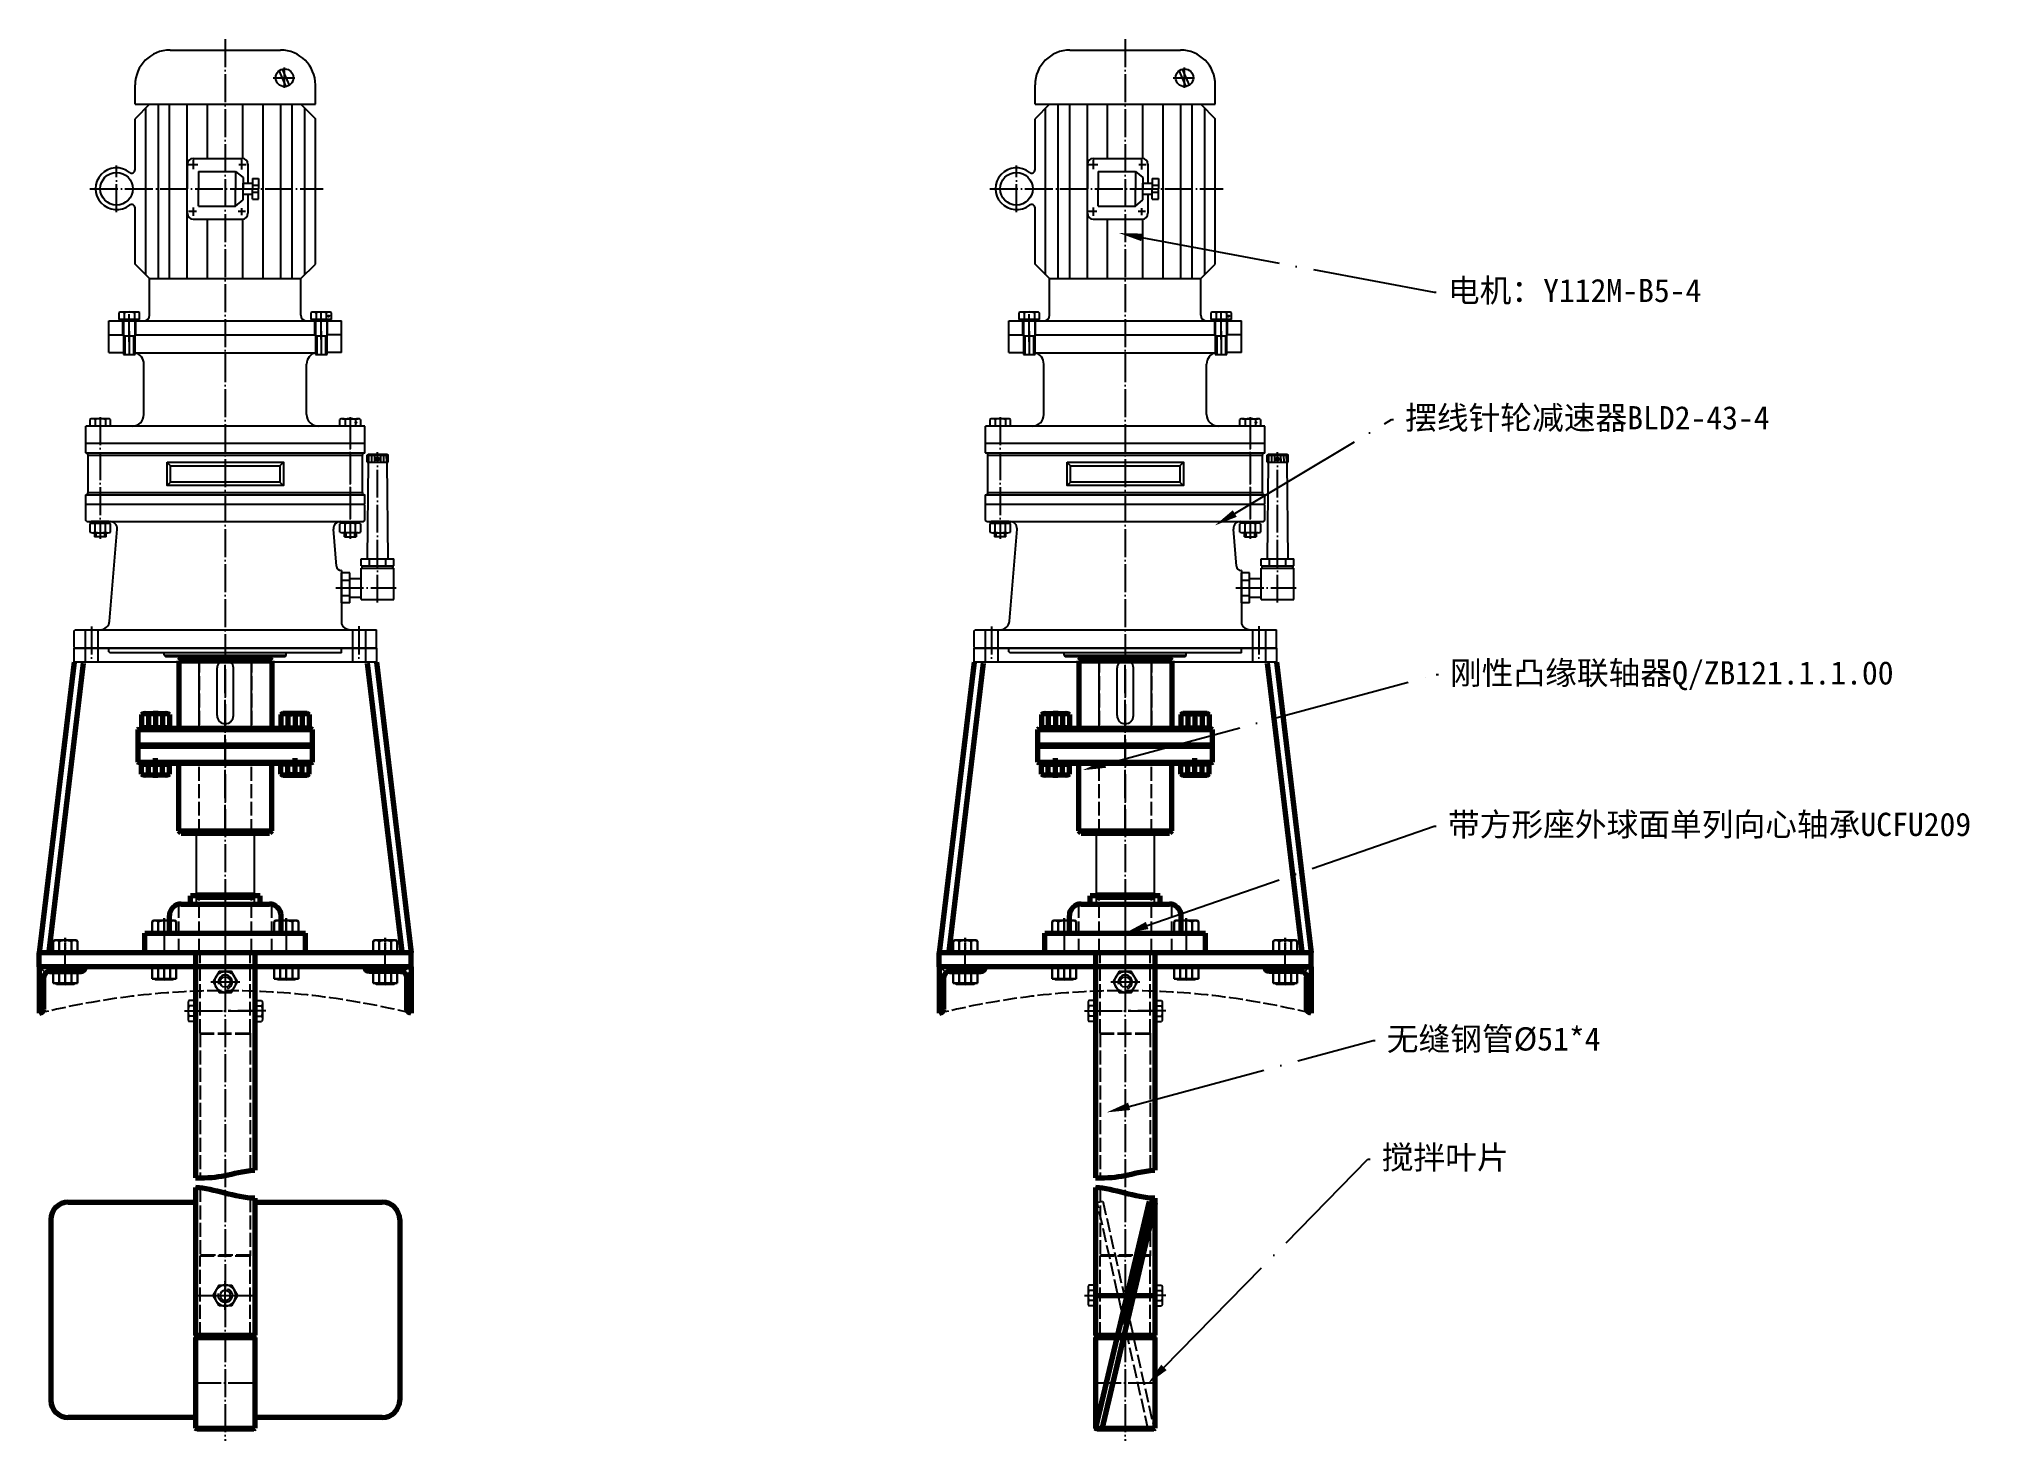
# Model space of a CAD drawing. Header units: millimetres. Extents: x -3362 to -1679, y 33935 to 35140.
import ezdxf
from ezdxf import colors
from ezdxf.entities.mleader import LeaderData, LeaderLine
from ezdxf.math import Vec2, Vec3

# ---------------------------------------------------------------- set-up
doc = ezdxf.new("R2010")
doc.units = ezdxf.units.MM
for name, pattern in [('ACAD_ISO02W100', [15, 12, -3]), ('ACAD_ISO04W100', [30, 24, -3, 0, -3]), ('CENTER', [2, 1.25, -0.25, 0.25, -0.25])]:
    doc.linetypes.add(name, pattern=pattern)
doc.layers.get('0').update_dxf_attribs({"lineweight": 25})
for name, color, linetype in [('01', 7, 'Continuous'), ('02', 1, 'Continuous'), ('10', 1, 'Continuous'), ('1轮廓实线层', 7, 'Continuous')]:
    doc.layers.add(name, color=color, linetype=linetype)
for name, color, linetype, lineweight in [('剖面线', 5, 'Continuous', 25), ('图层2', 7, 'Continuous', 30), ('标注', 4, 'Continuous', 25), ('粗实线', 7, 'Continuous', 70), ('虚线', 5, 'ACAD_ISO02W100', 25), ('轮廓线', 2, 'Continuous', 70), ('轴线', 1, 'ACAD_ISO04W100', 25)]:
    doc.layers.add(name, color=color, linetype=linetype, lineweight=lineweight)

# ---------------------------------------------------------------- blocks, each defined once
blk = doc.blocks.new('M10螺栓 头')
at = {"color": 3}
blk.add_line((-9.4, 0), (23, 0), dxfattribs=at)
at = {"color": 7}
for p, q in [((-6.4, 6.7), (-6.4, -6.7)), ((-0.1, 8.9), (-5.8, 8.9)), ((-0.1, 4.4), (-5.8, 4.4)), ((-0.1, 8.9), (-0.1, -8.9)), ((0, 7.3), (-0.1, 7.3)), ((0, 7.3), (0, -7.3)), ((-0.1, -4.4), (-5.8, -4.4)), ((-0.1, -8.9), (-5.8, -8.9)), ((0, -7.3), (-0.1, -7.3))]:
    blk.add_line(p, q, dxfattribs=at)
for centre, radius, start, end in [((-2, 6.7), 4.44, 150, 210), ((10.5, 0), 16.9, 164.7385, 195.2615), ((-2, -6.7), 4.44, 150, 210)]:
    blk.add_arc(centre, radius, start, end, dxfattribs=at)
blk = doc.blocks.new('*U7')
at = {"color": 3, "linetype": 'CENTER'}
for p, q in [((257.1, 402.4), (281.9, 404.6)), ((268.4, 415.9), (270.6, 391.1))]:
    blk.add_line(p, q, dxfattribs=at)
at = {"color": 7, "linetype": 'Continuous'}
blk.add_lwpolyline([(263.5, 412), (259.1, 402.6), (265.1, 394.1), (275.5, 395), (279.9, 404.4), (273.9, 412.9)], close=True, dxfattribs=at)
for radius in [9, 4.5]:
    blk.add_circle((269.5, 403.5), radius, dxfattribs=at)
at = {"color": 1, "linetype": 'Continuous'}
blk.add_arc((269.5, 403.5), 6, 293, 203, dxfattribs=at)
blk = doc.blocks.new('M10')
at = {"color": 3, "linetype": 'CENTER', "rotation": 355.0000000000003}
blk.add_blockref('*U7', (-303.6, -378.5), dxfattribs=at)
blk = doc.blocks.new('M10   0')
at = {"layer": '图层2', "color": 3, "linetype": 'CENTER'}
blk.add_line((-12.8, 0), (1.4, 0), dxfattribs=at)
at = {"layer": '图层2', "color": 7, "linetype": 'Continuous'}
for p, q in [((-10.8, 9), (-10, 10.4)), ((-10.8, -9), (-10.8, 9)), ((-10, 10.4), (-0.6, 10.4)), ((-10, 5.2), (-0.6, 5.2)), ((-0.6, 10.4), (-0.6, -10.4)), ((-0.6, 8.3), (0, 7.7)), ((0, 7.7), (0, -7.7)), ((-10, -10.4), (-10.8, -9)), ((-10, -5.2), (-0.6, -5.2)), ((-10, -10.4), (-0.6, -10.4)), ((0, -7.7), (-0.6, -8.3))]:
    blk.add_line(p, q, dxfattribs=at)
for centre, radius, start, end in [((-6.2, 7.8), 4.6, 145.6158, 214.3842), ((6.4, 0), 17.2, 162.412, 197.588), ((-6.2, -7.8), 4.6, 145.6158, 214.3842)]:
    blk.add_arc(centre, radius, start, end, dxfattribs=at)
blk = doc.blocks.new('角钢 40')
at = {"layer": '剖面线'}
h = blk.add_hatch(dxfattribs=at)
h.set_pattern_fill('ANSI31', color=256, scale=30, style=0)
h.set_pattern_definition([(45, (-344.516, -309), (-2.65165, 2.65165), [])])
edge = h.paths.add_edge_path()
edge.add_arc((0, 36), 4, 0, 90)
edge.add_line((0, 40), (0, 0))
edge.add_line((0, 0), (40, 0))
edge.add_arc((36, 0), 4.01, 0.1155, 89.9522)
edge.add_line((36, 4), (9.5, 4))
edge.add_arc((9.5, 9.5), 5.5, 180, 270, ccw=False)
edge.add_line((4, 9.5), (4, 36))
at = {"color": 7}
for p, q in [((0, 40), (0, 0)), ((4, 9.5), (4, 36)), ((0, 0), (40, 0)), ((36, 4), (9.5, 4))]:
    blk.add_line(p, q, dxfattribs=at)
for p, q in [((0, 40), (0, 40)), ((4, 9), (4, 36)), ((36, 4), (9, 4)), ((40, 0), (40, 0))]:
    blk.add_line(p, q)
for centre, radius, start, end in [((0, 36), 4, 0, 90), ((9, 9), 5, 180, 270), ((36, 0), 4.01, 0.1155, 89.9522)]:
    blk.add_arc(centre, radius, start, end)
blk = doc.blocks.new('A$C1C0676B4')
at = {"layer": '粗实线'}
for p, q in [((5, 0), (5, 138)), ((5, 138), (22, 138)), ((22, 138), (22, 0)), ((22, 117), (37, 117)), ((47, 107), (47, 31)), ((47, 99), (54, 99)), ((54, 39), (54, 99)), ((47, 39), (54, 39)), ((22, 21), (37, 21)), ((5, 0), (22, 0))]:
    blk.add_line(p, q, dxfattribs=at)
for centre, start, end in [((37, 107), 0, 90), ((37, 31), 270, 0)]:
    blk.add_arc(centre, 10, start, end, dxfattribs=at)
at = {"layer": '虚线'}
for p, q in [((5, 109), (46.8, 109)), ((5, 91.5), (54, 91.5)), ((5, 46.5), (54, 46.5)), ((5, 29), (46.8, 29))]:
    blk.add_line(p, q, dxfattribs=at)
at = {"layer": '轴线'}
for p, q in [((22, 121.5), (5, 121.5)), ((62.1, 69), (0, 69)), ((22, 16.5), (5, 16.5))]:
    blk.add_line(p, q, dxfattribs=at)
blk = doc.blocks.new('M12   0薄')
at = {"color": 3, "linetype": 'CENTER'}
blk.add_line((-15.2, 0), (1.8, 0), dxfattribs=at)
at = {"color": 7, "linetype": 'Continuous'}
for p, q in [((-12.8, 10.5), (-11.9, 12.1)), ((-12.8, -10.5), (-12.8, 10.5)), ((-11.9, 12.1), (-3.4, 12.1)), ((-11.9, 6.1), (-3.4, 6.1)), ((-3.4, 12.1), (-3.4, -12.1)), ((-3.4, 9.8), (-2.8, 9.2)), ((-2.8, 9.2), (-2.8, -9.2)), ((-11.9, -12.1), (-12.8, -10.5)), ((-11.9, -6.1), (-3.4, -6.1)), ((-11.9, -12.1), (-3.4, -12.1)), ((-2.8, -9.2), (-3.4, -9.8))]:
    blk.add_line(p, q, dxfattribs=at)
for centre, radius, start, end in [((-7.4, 9.1), 5.37, 145.6158, 214.3842), ((7.3, 0), 20.1, 162.412, 197.588), ((-7.4, -9.1), 5.37, 145.6158, 214.3842)]:
    blk.add_arc(centre, radius, start, end, dxfattribs=at)
blk = doc.blocks.new('*U4')
at = {"color": 7, "linetype": 'Continuous'}
for p, q in [((347.8, 356.5), (348.7, 358.1)), ((347.8, 335.5), (347.8, 356.5)), ((348.7, 358.1), (360, 358.1)), ((360, 358.1), (360, 333.9)), ((360, 355.8), (360.6, 355.2)), ((360.6, 355.2), (360.6, 336.8)), ((348.7, 352.1), (360, 352.1)), ((348.7, 339.9), (360, 339.9)), ((360.6, 336.8), (360, 336.2)), ((348.7, 333.9), (347.8, 335.5)), ((348.7, 333.9), (360, 333.9))]:
    blk.add_line(p, q, dxfattribs=at)
at = {"color": 3, "linetype": 'CENTER'}
blk.add_line((345.4, 346), (362.4, 346), dxfattribs=at)
at = {"color": 7, "linetype": 'Continuous'}
for centre, radius, start, end in [((353.2, 355.1), 5.37, 145.6158, 214.3842), ((367.9, 346), 20.1, 162.412, 197.588), ((353.2, 336.9), 5.37, 145.6158, 214.3842)]:
    blk.add_arc(centre, radius, start, end, dxfattribs=at)
blk = doc.blocks.new('M12 螺母')
at = {"color": 3, "linetype": 'CENTER'}
blk.add_blockref('*U4', (-360.6, -346), dxfattribs=at)
blk = doc.blocks.new('A$C0CEE73CA')
at = {"layer": '粗实线'}
for p, q in [((60, 149), (61, 150)), ((60, 149), (60, 1)), ((61, 150), (74.5, 150)), ((61, 150), (61, 0)), ((74.5, 0), (74.5, 150)), ((74.5, 150), (75.5, 150)), ((75.5, 0), (75.5, 150)), ((75.5, 150), (89, 150)), ((89, 150), (90, 149)), ((89, 150), (89, 0)), ((90, 1), (90, 149)), ((0, 113), (2, 115)), ((0, 113), (0, 37)), ((2, 115), (60, 115)), ((2, 115), (2, 35)), ((148, 115), (90, 115)), ((150, 113), (148, 115)), ((148, 115), (148, 35)), ((150, 113), (150, 37)), ((2, 35), (0, 37)), ((2, 35), (60, 35)), ((148, 35), (90, 35)), ((148, 35), (150, 37)), ((61, 0), (60, 1)), ((61, 0), (74.5, 0)), ((74.5, 0), (75.5, 0)), ((75.5, 0), (89, 0)), ((89, 0), (90, 1))]:
    blk.add_line(p, q, dxfattribs=at)
at = {"layer": '虚线'}
for p, q in [((0, 97.5), (60, 97.5)), ((150, 97.5), (90, 97.5)), ((0, 52.5), (60, 52.5)), ((150, 52.5), (90, 52.5))]:
    blk.add_line(p, q, dxfattribs=at)
at = {"layer": '轴线'}
blk.add_line((0, 75), (150, 75), dxfattribs=at)
at = {"layer": '粗实线'}
blk.add_blockref('M12   0薄', (62.7, 135), dxfattribs=at)
at = {"layer": '粗实线', "rotation": 180}
blk.add_blockref('M12 螺母', (90, 135), dxfattribs=at)
at = {"layer": '粗实线', "xscale": -1, "rotation": 180}
blk.add_blockref('M12   0薄', (62.7, 15), dxfattribs=at)
at = {"layer": '粗实线', "xscale": -1}
blk.add_blockref('M12 螺母', (90, 15), dxfattribs=at)
blk = doc.blocks.new('A$C76250B13')
at = {"layer": '标注'}
ml = blk.add_multileader_mtext('Standard', dxfattribs=at)
ml.set_content('{\\fSimSun|b0|i0|c134|p2;电机：}Y112M-B5-4', color=256)
ml.set_leader_properties()
ml.build(insert=Vec2(0, 0))
ml.multileader.update_dxf_attribs({"text_right_attachment_type": 6, "dogleg_length": 0.36})
ctx = ml.context
ctx.base_point, ctx.plane_origin = Vec3(60.82, 187.78), Vec3(6.27, 197.96)
ctx.right_attachment = 6
notes = []
notes.append((ctx, [(0, (1, 1, 0), (60.46, 187.78), (1, 0), 0.36, [(0, [(6.27, 197.96)], 0, [])])]))
ctx.mtext.insert, ctx.mtext.flow_direction = Vec3(62.82, 190.09), 5
ml = blk.add_multileader_mtext('Standard', dxfattribs=at)
ml.set_content('{\\fSimSun|b0|i0|c134|p2;摆线针轮减速器}BLD2-43-4', color=256)
ml.set_leader_properties()
ml.build(insert=Vec2(0, 0))
ml.multileader.update_dxf_attribs({"text_right_attachment_type": 6, "dogleg_length": 0.36})
ctx = ml.context
ctx.base_point, ctx.plane_origin = Vec3(53.46, 165.9), Vec3(22.73, 147.66)
ctx.right_attachment = 6
notes.append((ctx, [(0, (1, 1, 0), (53.1, 165.9), (1, 0), 0.36, [(0, [(22.73, 147.66)], 0, [])])]))
ctx.mtext.insert, ctx.mtext.flow_direction = Vec3(55.46, 168.2), 5
ml = blk.add_multileader_mtext('Standard', dxfattribs=at)
ml.set_content('{\\fSimSun|b0|i0|c134|p2;刚性凸缘联轴器Q/ZB121.1.1.00}', color=256)
ml.set_leader_properties()
ml.build(insert=Vec2(0, 0))
ml.multileader.update_dxf_attribs({"text_right_attachment_type": 6, "dogleg_length": 0.36})
ctx = ml.context
ctx.base_point, ctx.plane_origin = Vec3(61.17, 122.02), Vec3(0, 105.58)
ctx.right_attachment = 6
notes.append((ctx, [(0, (1, 1, 0), (60.81, 122.02), (1, 0), 0.36, [(0, [(0, 105.58)], 0, [])])]))
ctx.mtext.insert, ctx.mtext.flow_direction = Vec3(63.17, 124.32), 5
ml = blk.add_multileader_mtext('Standard', dxfattribs=at)
ml.set_content('{\\fSimSun|b0|i0|c134|p2;带方形座外球面单列向心轴承}UCFU209', color=256)
ml.set_leader_properties()
ml.build(insert=Vec2(0, 0))
ml.multileader.update_dxf_attribs({"text_right_attachment_type": 6, "dogleg_length": 0.36})
ctx = ml.context
ctx.base_point, ctx.plane_origin = Vec3(60.82, 95.95), Vec3(7.32, 77.56)
ctx.right_attachment = 6
notes.append((ctx, [(0, (1, 1, 0), (60.46, 95.95), (1, 0), 0.36, [(0, [(7.32, 77.56)], 0, [])])]))
ctx.mtext.insert, ctx.mtext.flow_direction = Vec3(62.82, 98.26), 5
ml = blk.add_multileader_mtext('Standard', dxfattribs=at)
ml.set_content('{\\fSimSun|b0|i0|c134|p2;无缝钢管}%%C51*4', color=256)
ml.set_leader_properties()
ml.build(insert=Vec2(0, 0))
ml.multileader.update_dxf_attribs({"text_right_attachment_type": 6, "dogleg_length": 0.36})
ctx = ml.context
ctx.base_point, ctx.plane_origin = Vec3(50.31, 59.06), Vec3(4.14, 46.72)
ctx.right_attachment = 6
notes.append((ctx, [(0, (1, 1, 0), (49.95, 59.06), (1, 0), 0.36, [(0, [(4.14, 46.72)], 0, [])])]))
ctx.mtext.insert, ctx.mtext.flow_direction = Vec3(52.31, 61.36), 5
ml = blk.add_multileader_mtext('Standard', dxfattribs=at)
ml.set_content('{\\fSimSun|b0|i0|c134|p2;搅拌叶片}', color=256)
ml.set_leader_properties()
ml.build(insert=Vec2(0, 0))
ml.multileader.update_dxf_attribs({"text_right_attachment_type": 6, "dogleg_length": 0.36})
ctx = ml.context
ctx.base_point, ctx.plane_origin = Vec3(49.43, 38.69), Vec3(11.18, 0)
ctx.right_attachment = 6
notes.append((ctx, [(0, (1, 1, 0), (49.07, 38.69), (1, 0), 0.36, [(0, [(11.18, 0)], 0, [])])]))
ctx.mtext.insert, ctx.mtext.flow_direction = Vec3(51.43, 40.98), 5
for ctx, leaders in notes:
    for number, flags, end, landing, length, lines in leaders:
        leader = LeaderData()
        leader.index, (leader.has_last_leader_line, leader.has_dogleg_vector, leader.attachment_direction) = number, flags
        leader.last_leader_point, leader.dogleg_vector, leader.dogleg_length = Vec3(end), Vec3(landing), length
        for number, points, colour, breaks in lines:
            line = LeaderLine()
            line.index, line.vertices, line.color, line.breaks = number, Vec3.list(points), colors.encode_raw_color(colour), breaks
            leader.lines.append(line)
        ctx.leaders.append(leader)

msp = doc.modelspace()

# ---------------------------------------------------------------- hatches: boundary and pattern name
at = {"layer": '10'}
for points in [[(-3112.7, 34901.9, 1), (-3113.9, 34901.9, 1)], [(-2338.9, 34901.9, 1), (-2340.1, 34901.9, 1)], [(-3090.3, 34810.6), (-3090.3, 34810.3, 0.329165), (-3089.7, 34809.8, 1), (-3089.7, 34811, 0.329165)], [(-2316.4, 34810.6), (-2316.4, 34810.3, 0.329165), (-2315.9, 34809.8, 1), (-2315.9, 34811, 0.329165)]]:
    msp.add_hatch(color=256, dxfattribs=at).paths.add_polyline_path(points)

# ---------------------------------------------------------------- linework, layer by layer
at = {"layer": '01'}
for p, q in [((-3249.7, 35130.7), (-3154.7, 35130.7)), ((-2475.9, 35130.7), (-2380.9, 35130.7)), ((-3147, 35100.6), (-3153.1, 35114.3)), ((-2373.1, 35100.6), (-2379.2, 35114.3)), ((-3279.7, 35084.1), (-3279.7, 35100.7)), ((-3149.7, 35099.4), (-3155.8, 35113)), ((-3124.7, 35084.1), (-3124.7, 35100.7)), ((-2505.9, 35084.1), (-2505.9, 35100.7)), ((-2375.9, 35099.4), (-2381.9, 35113)), ((-2350.9, 35084.1), (-2350.9, 35100.7)), ((-3279.7, 35084.1), (-3279.7, 35094.1)), ((-3279.7, 35084.1), (-3124.7, 35084.1)), ((-3267.2, 35084.1), (-3279.7, 35071.6)), ((-3270.6, 34937.5), (-3270.6, 35080.7)), ((-3259.7, 34934.1), (-3259.7, 35084.1)), ((-3250, 34934.1), (-3250, 35084.1)), ((-3234.8, 34934.1), (-3234.8, 35084.1)), ((-3217.4, 35037.5), (-3217.4, 35084.1)), ((-3187, 35037.4), (-3187, 35084.1)), ((-3169.7, 34934.1), (-3169.7, 35084.1)), ((-3154.5, 34934.1), (-3154.5, 35084.1)), ((-3144.7, 34934.1), (-3144.7, 35084.1)), ((-3137.2, 35084.1), (-3124.7, 35071.6)), ((-3133.8, 34937.5), (-3133.8, 35080.7)), ((-3124.7, 35084.1), (-3124.7, 35094.1)), ((-2505.9, 35084.1), (-2505.9, 35094.1)), ((-2505.9, 35084.1), (-2350.9, 35084.1)), ((-2493.4, 35084.1), (-2505.9, 35071.6)), ((-2496.8, 34937.5), (-2496.8, 35080.7)), ((-2485.9, 34934.1), (-2485.9, 35084.1)), ((-2476.1, 34934.1), (-2476.1, 35084.1)), ((-2460.9, 34934.1), (-2460.9, 35084.1)), ((-2443.5, 35037.5), (-2443.5, 35084.1)), ((-2413.2, 35037.4), (-2413.2, 35084.1)), ((-2395.8, 34934.1), (-2395.8, 35084.1)), ((-2380.6, 34934.1), (-2380.6, 35084.1)), ((-2370.8, 34934.1), (-2370.8, 35084.1)), ((-2363.4, 35084.1), (-2350.9, 35071.6)), ((-2360, 34937.5), (-2360, 35080.7)), ((-2350.9, 35084.1), (-2350.9, 35094.1)), ((-3279.7, 35027.9), (-3279.7, 35071.6)), ((-3124.7, 34946.6), (-3124.7, 35071.6)), ((-2505.9, 35027.9), (-2505.9, 35071.6)), ((-2350.9, 34946.6), (-2350.9, 35071.6)), ((-3234.8, 35032.5), (-3234.8, 35011.4)), ((-3229.8, 35037.5), (-3187.7, 35037.5)), ((-3182.7, 35032.5), (-3182.7, 35016.1)), ((-2460.9, 35032.5), (-2460.9, 35011.4)), ((-2455.9, 35037.5), (-2413.8, 35037.5)), ((-2408.8, 35032.5), (-2408.8, 35016.1)), ((-3225.3, 35026.4), (-3193.4, 35026.4)), ((-3225.3, 35026.4), (-3225.3, 35011.4)), ((-3193.4, 35026.4), (-3193.4, 35011.4)), ((-3193.4, 35026.4), (-3186.9, 35021)), ((-3186.9, 35021), (-3186.9, 35011.4)), ((-3186.9, 35006.7), (-3186.9, 35016.1)), ((-3186.9, 35016.1), (-3178.9, 35016.1)), ((-3178.9, 35020.3), (-3178.9, 35011.4)), ((-3178.9, 35020.3), (-3173.5, 35020.3)), ((-3178.9, 35014.4), (-3173.5, 35014.4)), ((-3173.5, 35020.3), (-3173.5, 35011.4)), ((-2451.5, 35026.4), (-2419.5, 35026.4)), ((-2451.5, 35026.4), (-2451.5, 35011.4)), ((-2419.5, 35026.4), (-2419.5, 35011.4)), ((-2419.5, 35026.4), (-2413.1, 35021)), ((-2413.1, 35021), (-2413.1, 35011.4)), ((-2413.1, 35006.7), (-2413.1, 35016.1)), ((-2413.1, 35016.1), (-2405.1, 35016.1)), ((-2405.1, 35020.3), (-2405.1, 35011.4)), ((-2405.1, 35020.3), (-2399.7, 35020.3)), ((-2405.1, 35014.4), (-2399.7, 35014.4)), ((-2399.7, 35020.3), (-2399.7, 35011.4)), ((-3234.8, 34990.3), (-3234.8, 35011.4)), ((-3225.3, 34996.4), (-3225.3, 35011.4)), ((-3225.3, 35011.4), (-3225.3, 35011.4)), ((-3225.3, 34996.4), (-3193.4, 34996.4)), ((-3193.4, 34996.4), (-3193.4, 35011.4)), ((-3193.4, 34996.4), (-3186.9, 35001.8)), ((-3186.9, 35001.8), (-3186.9, 35011.4)), ((-3186.9, 35006.7), (-3178.9, 35006.7)), ((-3182.7, 35006.7), (-3182.7, 34990.3)), ((-3178.9, 35002.4), (-3178.9, 35011.4)), ((-3178.9, 35008.4), (-3173.5, 35008.4)), ((-3178.9, 35002.4), (-3173.5, 35002.4)), ((-3173.5, 35002.4), (-3173.5, 35011.4)), ((-2460.9, 34990.3), (-2460.9, 35011.4)), ((-2451.5, 34996.4), (-2451.5, 35011.4)), ((-2451.5, 35011.4), (-2451.5, 35011.4)), ((-2451.5, 34996.4), (-2419.5, 34996.4)), ((-2419.5, 34996.4), (-2419.5, 35011.4)), ((-2419.5, 34996.4), (-2413.1, 35001.8)), ((-2413.1, 35001.8), (-2413.1, 35011.4)), ((-2413.1, 35006.7), (-2405.1, 35006.7)), ((-2408.8, 35006.7), (-2408.8, 34990.3)), ((-2405.1, 35002.4), (-2405.1, 35011.4)), ((-2405.1, 35008.4), (-2399.7, 35008.4)), ((-2405.1, 35002.4), (-2399.7, 35002.4)), ((-2399.7, 35002.4), (-2399.7, 35011.4)), ((-3279.7, 34946.6), (-3279.7, 34994.9)), ((-3229.8, 34985.3), (-3187.7, 34985.3)), ((-3217.4, 34934.1), (-3217.4, 34985.3)), ((-3187, 34934.1), (-3187, 34985.3)), ((-2505.9, 34946.6), (-2505.9, 34994.9)), ((-2455.9, 34985.3), (-2413.8, 34985.3)), ((-2443.5, 34934.1), (-2443.5, 34985.3)), ((-2413.2, 34934.1), (-2413.2, 34985.3)), ((-3267.2, 34934.1), (-3279.7, 34946.6)), ((-3137.2, 34934.1), (-3124.7, 34946.6)), ((-2493.4, 34934.1), (-2505.9, 34946.6)), ((-2363.4, 34934.1), (-2350.9, 34946.6)), ((-3267.2, 34934.1), (-3137.2, 34934.1)), ((-3267.2, 34902.7), (-3267.2, 34934.1)), ((-3137.2, 34902.7), (-3137.2, 34934.1)), ((-2493.4, 34934.1), (-2363.4, 34934.1)), ((-2493.4, 34902.7), (-2493.4, 34934.1)), ((-2363.4, 34902.7), (-2363.4, 34934.1)), ((-3302.2, 34897.7), (-3102.2, 34897.7)), ((-3302.2, 34885.7), (-3302.2, 34897.7)), ((-3293.6, 34904.7), (-3293.6, 34899)), ((-3275.8, 34899), (-3293.6, 34899)), ((-3292.4, 34899), (-3292.4, 34897.7)), ((-3277, 34899), (-3292.4, 34899)), ((-3292.4, 34897.7), (-3277, 34897.7)), ((-3278, 34905.4), (-3291.4, 34905.4)), ((-3290.2, 34885.7), (-3290.2, 34897.7)), ((-3289.7, 34897.7), (-3289.7, 34869)), ((-3289.1, 34904.7), (-3289.1, 34899)), ((-3284.7, 34897.7), (-3285.4, 34899)), ((-3284.1, 34897.7), (-3284.7, 34899)), ((-3280.3, 34904.7), (-3280.3, 34899)), ((-3279.7, 34869), (-3279.7, 34897.7)), ((-3279.2, 34885.7), (-3279.2, 34897.7)), ((-3277, 34897.7), (-3277, 34899)), ((-3275.8, 34899), (-3275.8, 34904.7)), ((-3128.6, 34904.7), (-3128.6, 34899)), ((-3110.8, 34899), (-3128.6, 34899)), ((-3127.4, 34899), (-3127.4, 34897.7)), ((-3112, 34899), (-3127.4, 34899)), ((-3127.4, 34897.7), (-3112, 34897.7)), ((-3113, 34905.4), (-3126.4, 34905.4)), ((-3125.2, 34885.7), (-3125.2, 34897.7)), ((-3124.7, 34897.7), (-3124.7, 34869)), ((-3124.1, 34904.7), (-3124.1, 34899)), ((-3119.7, 34897.7), (-3120.4, 34899)), ((-3119.1, 34897.7), (-3119.7, 34899)), ((-3115.3, 34904.7), (-3115.3, 34899)), ((-3114.7, 34869), (-3114.7, 34897.7)), ((-3114.2, 34885.7), (-3114.2, 34897.7)), ((-3112, 34897.7), (-3112, 34899)), ((-3110.8, 34899), (-3110.8, 34904.7)), ((-3102.2, 34885.7), (-3102.2, 34897.7)), ((-2528.4, 34897.7), (-2328.4, 34897.7)), ((-2528.4, 34885.7), (-2528.4, 34897.7)), ((-2519.8, 34904.7), (-2519.8, 34899)), ((-2502, 34899), (-2519.8, 34899)), ((-2518.6, 34899), (-2518.6, 34897.7)), ((-2503.2, 34899), (-2518.6, 34899)), ((-2518.6, 34897.7), (-2503.2, 34897.7)), ((-2504.2, 34905.4), (-2517.5, 34905.4)), ((-2516.4, 34885.7), (-2516.4, 34897.7)), ((-2515.9, 34897.7), (-2515.9, 34869)), ((-2515.3, 34904.7), (-2515.3, 34899)), ((-2510.9, 34897.7), (-2511.5, 34899)), ((-2510.2, 34897.7), (-2510.9, 34899)), ((-2506.4, 34904.7), (-2506.4, 34899)), ((-2505.9, 34869), (-2505.9, 34897.7)), ((-2505.4, 34885.7), (-2505.4, 34897.7)), ((-2503.2, 34897.7), (-2503.2, 34899)), ((-2502, 34899), (-2502, 34904.7)), ((-2354.8, 34904.7), (-2354.8, 34899)), ((-2337, 34899), (-2354.8, 34899)), ((-2353.6, 34899), (-2353.6, 34897.7)), ((-2338.2, 34899), (-2353.6, 34899)), ((-2353.6, 34897.7), (-2338.2, 34897.7)), ((-2339.2, 34905.4), (-2352.5, 34905.4)), ((-2351.4, 34885.7), (-2351.4, 34897.7)), ((-2350.9, 34897.7), (-2350.9, 34869)), ((-2350.3, 34904.7), (-2350.3, 34899)), ((-2345.9, 34897.7), (-2346.5, 34899)), ((-2345.2, 34897.7), (-2345.9, 34899)), ((-2341.4, 34904.7), (-2341.4, 34899)), ((-2340.9, 34869), (-2340.9, 34897.7)), ((-2340.4, 34885.7), (-2340.4, 34897.7)), ((-2338.2, 34897.7), (-2338.2, 34899)), ((-2337, 34899), (-2337, 34904.7)), ((-2328.4, 34885.7), (-2328.4, 34897.7)), ((-3302.2, 34885.7), (-3289.7, 34885.7)), ((-3302.2, 34870.7), (-3302.2, 34885.7)), ((-3302.2, 34885.7), (-3289.7, 34885.7)), ((-3289.7, 34885), (-3279.7, 34885)), ((-3279.7, 34885.7), (-3124.7, 34885.7)), ((-3279.7, 34885.7), (-3249.6, 34885.7)), ((-3124.7, 34885), (-3114.7, 34885)), ((-3102.2, 34885.7), (-3114.7, 34885.7)), ((-3102.2, 34870.7), (-3102.2, 34885.7)), ((-2528.4, 34885.7), (-2515.9, 34885.7)), ((-2528.4, 34870.7), (-2528.4, 34885.7)), ((-2528.4, 34885.7), (-2515.9, 34885.7)), ((-2515.9, 34885), (-2505.9, 34885)), ((-2505.9, 34885.7), (-2350.9, 34885.7)), ((-2505.9, 34885.7), (-2475.8, 34885.7)), ((-2350.9, 34885), (-2340.9, 34885)), ((-2328.4, 34885.7), (-2340.9, 34885.7)), ((-2328.4, 34870.7), (-2328.4, 34885.7)), ((-3302.2, 34870.7), (-3289.7, 34870.7)), ((-3289.7, 34869), (-3279.7, 34869)), ((-3272.2, 34817.2), (-3272.2, 34860.7)), ((-3132.2, 34817.2), (-3132.2, 34860.7)), ((-3124.7, 34869), (-3114.7, 34869)), ((-3102.2, 34870.7), (-3114.7, 34870.7)), ((-2528.4, 34870.7), (-2515.9, 34870.7)), ((-2515.9, 34869), (-2505.9, 34869)), ((-2498.4, 34817.2), (-2498.4, 34860.7)), ((-2358.4, 34817.2), (-2358.4, 34860.7)), ((-2350.9, 34869), (-2340.9, 34869)), ((-2328.4, 34870.7), (-2340.9, 34870.7)), ((-3318.6, 34812.9), (-3318.6, 34807.2)), ((-3303, 34813.6), (-3316.4, 34813.6)), ((-3314.1, 34812.9), (-3314.1, 34807.2)), ((-3305.3, 34812.9), (-3305.3, 34807.2)), ((-3300.8, 34807.2), (-3300.8, 34812.9)), ((-3103.6, 34807.2), (-3103.6, 34812.9)), ((-3101.4, 34813.6), (-3088, 34813.6)), ((-3099.1, 34812.9), (-3099.1, 34807.2)), ((-3090.3, 34812.9), (-3090.3, 34807.2)), ((-3085.8, 34812.9), (-3085.8, 34807.2)), ((-2544.8, 34812.9), (-2544.8, 34807.2)), ((-2529.2, 34813.6), (-2542.5, 34813.6)), ((-2540.3, 34812.9), (-2540.3, 34807.2)), ((-2531.4, 34812.9), (-2531.4, 34807.2)), ((-2527, 34807.2), (-2527, 34812.9)), ((-2329.8, 34807.2), (-2329.8, 34812.9)), ((-2327.5, 34813.6), (-2314.2, 34813.6)), ((-2325.3, 34812.9), (-2325.3, 34807.2)), ((-2316.4, 34812.9), (-2316.4, 34807.2)), ((-2312, 34812.9), (-2312, 34807.2)), ((-3322.2, 34792.2), (-3322.2, 34807.2)), ((-3122.2, 34807.2), (-3322.2, 34807.2)), ((-3082.2, 34807.2), (-3122.2, 34807.2)), ((-3082.2, 34792.2), (-3082.2, 34807.2)), ((-2548.4, 34792.2), (-2548.4, 34807.2)), ((-2348.4, 34807.2), (-2548.4, 34807.2)), ((-2308.4, 34807.2), (-2348.4, 34807.2)), ((-2308.4, 34792.2), (-2308.4, 34807.2)), ((-3082.2, 34792.2), (-3322.2, 34792.2)), ((-3322.2, 34784.2), (-3322.2, 34792.2)), ((-3322.2, 34784.2), (-3322.2, 34784.2)), ((-3320.2, 34750.2), (-3320.2, 34782.2)), ((-3084.2, 34750.2), (-3084.2, 34782.2)), ((-3082.2, 34784.2), (-3082.2, 34792.2)), ((-3082.2, 34784.2), (-3082.2, 34784.2)), ((-3080.2, 34782.2), (-3079.2, 34783.2)), ((-3080.2, 34782.2), (-3062.2, 34782.2)), ((-3080.2, 34776.2), (-3080.2, 34782.2)), ((-3079.2, 34783.2), (-3063.2, 34783.2)), ((-3078.9, 34782.2), (-3078.9, 34776.2)), ((-3076.5, 34782.2), (-3076.5, 34776.2)), ((-3073.8, 34782.2), (-3073.8, 34776.2)), ((-3068.7, 34782.3), (-3068.6, 34776.3)), ((-3066.1, 34782.4), (-3066, 34776.4)), ((-3063.7, 34782.4), (-3063.5, 34776.4)), ((-3063.2, 34783.2), (-3062.2, 34782.2)), ((-3062.2, 34776.2), (-3062.2, 34782.2)), ((-2308.4, 34792.2), (-2548.4, 34792.2)), ((-2548.4, 34784.2), (-2548.4, 34792.2)), ((-2548.4, 34784.2), (-2548.4, 34784.2)), ((-2546.4, 34750.2), (-2546.4, 34782.2)), ((-2310.4, 34750.2), (-2310.4, 34782.2)), ((-2308.4, 34784.2), (-2308.4, 34792.2)), ((-2308.4, 34784.2), (-2308.4, 34784.2)), ((-2306.4, 34782.2), (-2305.4, 34783.2)), ((-2306.4, 34782.2), (-2288.4, 34782.2)), ((-2306.4, 34776.2), (-2306.4, 34782.2)), ((-2305.4, 34783.2), (-2289.4, 34783.2)), ((-2305.1, 34782.2), (-2305.1, 34776.2)), ((-2302.6, 34782.2), (-2302.6, 34776.2)), ((-2300, 34782.2), (-2300, 34776.2)), ((-2294.9, 34782.3), (-2294.7, 34776.3)), ((-2292.3, 34782.4), (-2292.1, 34776.4)), ((-2289.9, 34782.4), (-2289.7, 34776.4)), ((-2289.4, 34783.2), (-2288.4, 34782.2)), ((-2288.4, 34776.2), (-2288.4, 34782.2)), ((-3080.2, 34776.2), (-3062.2, 34776.2)), ((-3079.2, 34776.2), (-3080.1, 34693.2)), ((-3079.2, 34776.2), (-3063.2, 34776.2)), ((-3063.2, 34776.2), (-3062.3, 34693.2)), ((-2306.4, 34776.2), (-2288.4, 34776.2)), ((-2305.4, 34776.2), (-2306.3, 34693.2)), ((-2305.4, 34776.2), (-2289.4, 34776.2)), ((-2289.4, 34776.2), (-2288.5, 34693.2)), ((-3322.2, 34748.2), (-3322.2, 34748.2)), ((-3322.2, 34740.2), (-3322.2, 34748.2)), ((-3082.2, 34748.2), (-3082.2, 34748.2)), ((-3082.2, 34740.2), (-3082.2, 34748.2)), ((-2548.4, 34748.2), (-2548.4, 34748.2)), ((-2548.4, 34740.2), (-2548.4, 34748.2)), ((-2308.4, 34748.2), (-2308.4, 34748.2)), ((-2308.4, 34740.2), (-2308.4, 34748.2)), ((-3322.2, 34726.2), (-3322.2, 34740.2)), ((-3322.2, 34740.2), (-3082.2, 34740.2)), ((-3321.2, 34725.2), (-3322.2, 34726.2)), ((-3082.2, 34739.2), (-3083.2, 34740.2)), ((-3083.2, 34725.2), (-3082.2, 34726.2)), ((-3082.2, 34726.2), (-3082.2, 34739.2)), ((-2548.4, 34726.2), (-2548.4, 34740.2)), ((-2548.4, 34740.2), (-2308.4, 34740.2)), ((-2547.4, 34725.2), (-2548.4, 34726.2)), ((-2308.4, 34739.2), (-2309.4, 34740.2)), ((-2309.4, 34725.2), (-2308.4, 34726.2)), ((-2308.4, 34726.2), (-2308.4, 34739.2)), ((-3321.2, 34725.2), (-3083.2, 34725.2)), ((-3318.6, 34723.2), (-3318.6, 34716.2)), ((-3302, 34725.2), (-3317.4, 34725.2)), ((-3317.4, 34725.2), (-3317.4, 34723.9)), ((-3317.4, 34723.9), (-3302, 34723.9)), ((-3316.4, 34723.9), (-3303, 34723.9)), ((-3316.4, 34715.5), (-3303, 34715.5)), ((-3314.7, 34715.5), (-3314.7, 34712.2)), ((-3304.7, 34712.2), (-3314.7, 34712.2)), ((-3314.1, 34716.2), (-3314.1, 34723.2)), ((-3310.4, 34725.2), (-3309.7, 34723.9)), ((-3309.7, 34725.2), (-3309.1, 34723.9)), ((-3305.3, 34716.2), (-3305.3, 34723.2)), ((-3304.7, 34712.2), (-3304.7, 34715.5)), ((-3302, 34723.9), (-3302, 34725.2)), ((-3301.6, 34639.6), (-3295.2, 34718.7)), ((-3300.8, 34716.2), (-3300.8, 34723.2)), ((-3106.6, 34686.9), (-3109.2, 34718.7)), ((-3103.6, 34716.2), (-3103.6, 34723.2)), ((-3102.4, 34725.2), (-3087, 34725.2)), ((-3102.4, 34723.9), (-3102.4, 34725.2)), ((-3087, 34723.9), (-3102.4, 34723.9)), ((-3088, 34723.9), (-3101.4, 34723.9)), ((-3088, 34715.5), (-3101.4, 34715.5)), ((-3099.7, 34712.2), (-3099.7, 34715.5)), ((-3099.7, 34712.2), (-3089.7, 34712.2)), ((-3099.1, 34716.2), (-3099.1, 34723.2)), ((-3094.7, 34725.2), (-3095.4, 34723.9)), ((-3094.1, 34725.2), (-3094.7, 34723.9)), ((-3090.3, 34716.2), (-3090.3, 34723.2)), ((-3089.7, 34715.5), (-3089.7, 34712.2)), ((-3087, 34725.2), (-3087, 34723.9)), ((-3085.8, 34723.2), (-3085.8, 34716.2)), ((-2547.4, 34725.2), (-2309.4, 34725.2)), ((-2544.8, 34723.2), (-2544.8, 34716.2)), ((-2528.2, 34725.2), (-2543.6, 34725.2)), ((-2543.6, 34725.2), (-2543.6, 34723.9)), ((-2543.6, 34723.9), (-2528.2, 34723.9)), ((-2542.5, 34723.9), (-2529.2, 34723.9)), ((-2542.5, 34715.5), (-2529.2, 34715.5)), ((-2540.9, 34715.5), (-2540.9, 34712.2)), ((-2530.9, 34712.2), (-2540.9, 34712.2)), ((-2540.3, 34716.2), (-2540.3, 34723.2)), ((-2536.5, 34725.2), (-2535.9, 34723.9)), ((-2535.9, 34725.2), (-2535.2, 34723.9)), ((-2531.4, 34716.2), (-2531.4, 34723.2)), ((-2530.9, 34712.2), (-2530.9, 34715.5)), ((-2528.2, 34723.9), (-2528.2, 34725.2)), ((-2527.8, 34639.6), (-2521.4, 34718.7)), ((-2527, 34716.2), (-2527, 34723.2)), ((-2332.8, 34686.9), (-2335.3, 34718.7)), ((-2329.8, 34716.2), (-2329.8, 34723.2)), ((-2328.6, 34725.2), (-2313.2, 34725.2)), ((-2328.6, 34723.9), (-2328.6, 34725.2)), ((-2313.2, 34723.9), (-2328.6, 34723.9)), ((-2314.2, 34723.9), (-2327.5, 34723.9)), ((-2314.2, 34715.5), (-2327.5, 34715.5)), ((-2325.9, 34712.2), (-2325.9, 34715.5)), ((-2325.9, 34712.2), (-2315.9, 34712.2)), ((-2325.3, 34716.2), (-2325.3, 34723.2)), ((-2320.9, 34725.2), (-2321.5, 34723.9)), ((-2320.2, 34725.2), (-2320.9, 34723.9)), ((-2316.4, 34716.2), (-2316.4, 34723.2)), ((-2315.9, 34715.5), (-2315.9, 34712.2)), ((-2313.2, 34725.2), (-2313.2, 34723.9)), ((-2312, 34723.2), (-2312, 34716.2)), ((-3085.2, 34693.2), (-3057.2, 34693.2)), ((-3085.2, 34687.2), (-3085.2, 34693.2)), ((-3078.2, 34687.2), (-3078.2, 34693.2)), ((-3064.2, 34687.2), (-3064.2, 34693.2)), ((-3057.2, 34687.2), (-3057.2, 34693.2)), ((-2311.4, 34693.2), (-2283.4, 34693.2)), ((-2311.4, 34687.2), (-2311.4, 34693.2)), ((-2304.4, 34687.2), (-2304.4, 34693.2)), ((-2290.4, 34687.2), (-2290.4, 34693.2)), ((-2283.4, 34687.2), (-2283.4, 34693.2)), ((-3102.2, 34683.2), (-3102.6, 34683.2)), ((-3102.2, 34683.2), (-3102.2, 34637.1)), ((-3102.2, 34655.2), (-3102.2, 34681.2)), ((-3095.2, 34681.2), (-3102.2, 34681.2)), ((-3095.2, 34655.2), (-3095.2, 34681.2)), ((-3095.2, 34676.2), (-3085.2, 34676.2)), ((-3085.2, 34687.2), (-3057.2, 34687.2)), ((-3085.2, 34685.2), (-3057.2, 34685.2)), ((-3085.2, 34658.2), (-3085.2, 34685.2)), ((-3084.4, 34685.2), (-3084.4, 34687.2)), ((-3058, 34685.2), (-3058, 34687.2)), ((-3057.2, 34658.2), (-3057.2, 34685.2)), ((-2328.4, 34683.2), (-2328.8, 34683.2)), ((-2328.4, 34683.2), (-2328.4, 34637.1)), ((-2328.4, 34655.2), (-2328.4, 34681.2)), ((-2321.4, 34681.2), (-2328.4, 34681.2)), ((-2321.4, 34655.2), (-2321.4, 34681.2)), ((-2321.4, 34676.2), (-2311.4, 34676.2)), ((-2311.4, 34687.2), (-2283.4, 34687.2)), ((-2311.4, 34685.2), (-2283.4, 34685.2)), ((-2311.4, 34658.2), (-2311.4, 34685.2)), ((-2310.6, 34685.2), (-2310.6, 34687.2)), ((-2284.2, 34685.2), (-2284.2, 34687.2)), ((-2283.4, 34658.2), (-2283.4, 34685.2)), ((-3102.2, 34674.7), (-3095.2, 34674.7)), ((-3102.2, 34661.7), (-3095.2, 34661.7)), ((-3095.2, 34660.2), (-3085.2, 34660.2)), ((-2328.4, 34674.7), (-2321.4, 34674.7)), ((-2328.4, 34661.7), (-2321.4, 34661.7)), ((-2321.4, 34660.2), (-2311.4, 34660.2)), ((-3095.2, 34655.2), (-3102.2, 34655.2)), ((-3085.2, 34658.2), (-3057.2, 34658.2)), ((-2321.4, 34655.2), (-2328.4, 34655.2)), ((-2311.4, 34658.2), (-2283.4, 34658.2)), ((-3332.2, 34631.2), (-3331.2, 34632.2)), ((-3332.2, 34617.2), (-3332.2, 34631.2)), ((-3331.2, 34632.2), (-3072.2, 34632.2)), ((-3322.7, 34632.2), (-3322.7, 34616.2)), ((-3311.7, 34632.2), (-3311.7, 34616.2)), ((-3092.7, 34632.2), (-3092.7, 34616.2)), ((-3081.7, 34632.2), (-3081.7, 34616.2)), ((-3072.2, 34616.2), (-3072.2, 34632.2)), ((-2558.4, 34631.2), (-2557.4, 34632.2)), ((-2558.4, 34617.2), (-2558.4, 34631.2)), ((-2557.4, 34632.2), (-2298.4, 34632.2)), ((-2548.9, 34632.2), (-2548.9, 34616.2)), ((-2537.9, 34632.2), (-2537.9, 34616.2)), ((-2318.9, 34632.2), (-2318.9, 34616.2)), ((-2307.9, 34632.2), (-2307.9, 34616.2)), ((-2298.4, 34616.2), (-2298.4, 34632.2)), ((-3331.2, 34616.2), (-3332.2, 34617.2)), ((-3331.2, 34616.2), (-3072.2, 34616.2)), ((-3302.2, 34613.2), (-3302.2, 34616.2)), ((-3302.2, 34613.2), (-3301.2, 34612.2)), ((-3102.2, 34612.2), (-3301.2, 34612.2)), ((-3254.7, 34610.2), (-3254.7, 34612.2)), ((-3254.7, 34610.2), (-3253.7, 34609.2)), ((-3253.7, 34609.2), (-3150.7, 34609.2)), ((-3150.7, 34609.2), (-3149.7, 34610.2)), ((-3149.7, 34610.2), (-3149.7, 34612.2)), ((-3102.2, 34612.2), (-3102.2, 34616.2)), ((-2557.4, 34616.2), (-2558.4, 34617.2)), ((-2557.4, 34616.2), (-2298.4, 34616.2)), ((-2528.4, 34613.2), (-2528.4, 34616.2)), ((-2528.4, 34613.2), (-2527.4, 34612.2)), ((-2328.4, 34612.2), (-2527.4, 34612.2)), ((-2480.9, 34610.2), (-2480.9, 34612.2)), ((-2480.9, 34610.2), (-2479.9, 34609.2)), ((-2479.9, 34609.2), (-2376.9, 34609.2)), ((-2376.9, 34609.2), (-2375.9, 34610.2)), ((-2375.9, 34610.2), (-2375.9, 34612.2)), ((-2328.4, 34612.2), (-2328.4, 34616.2)), ((-3234.7, 34607.3), (-3224.7, 34607.3)), ((-3233.7, 34607.3), (-3169.7, 34607.3)), ((-3224.7, 34547.3), (-3224.7, 34607.3)), ((-3209.2, 34558.3), (-3209.2, 34599.3)), ((-3195.2, 34558.3), (-3195.2, 34599.3)), ((-3179.7, 34547.3), (-3179.7, 34607.3)), ((-3179.7, 34607.3), (-3170.7, 34607.3)), ((-2460.9, 34607.3), (-2450.9, 34607.3)), ((-2459.9, 34607.3), (-2395.9, 34607.3)), ((-2450.9, 34547.3), (-2450.9, 34607.3)), ((-2435.4, 34558.3), (-2435.4, 34599.3)), ((-2421.4, 34558.3), (-2421.4, 34599.3)), ((-2405.9, 34547.3), (-2405.9, 34607.3)), ((-2405.9, 34607.3), (-2396.9, 34607.3)), ((-3224.7, 34547.3), (-3179.7, 34547.3)), ((-3224.7, 34547.3), (-3223.7, 34546.3)), ((-3223.7, 34546.3), (-3180.7, 34546.3)), ((-3179.7, 34547.3), (-3180.7, 34546.3)), ((-2450.9, 34547.3), (-2405.9, 34547.3)), ((-2450.9, 34547.3), (-2449.9, 34546.3)), ((-2449.9, 34546.3), (-2406.9, 34546.3)), ((-2405.9, 34547.3), (-2406.9, 34546.3))]:
    msp.add_line(p, q, dxfattribs=at)
for centre, radius in [((-3151.2, 35106.9), 7.61), ((-2377.4, 35106.9), 7.61), ((-3295.7, 35011.4), 14), ((-2521.9, 35011.4), 14), ((-3113.3, 34901.9, 0), 0.6), ((-2339.5, 34901.9, 0), 0.6), ((-3089.7, 34810.4, 0), 0.6), ((-2315.9, 34810.4, 0), 0.6), ((-3071.2, 34779), 1.5), ((-2297.4, 34779), 1.5)]:
    msp.add_circle(centre, radius, dxfattribs=at)
for centre, radius, start, end in [((-3249.7, 35100.7), 30, 90, 180), ((-3154.7, 35100.7), 30, 0, 90), ((-2475.9, 35100.7), 30, 90, 180), ((-2380.9, 35100.7), 30, 0, 90), ((-3295.7, 35011.4), 18, 51.7534, 308.2466), ((-3229.8, 35032.5), 5, 90, 180), ((-3187.7, 35032.5), 5, 0, 90), ((-2521.9, 35011.4), 18, 51.7534, 308.2466), ((-2455.9, 35032.5), 5, 90, 180), ((-2413.8, 35032.5), 5, 0, 90), ((-3282.7, 35027.9), 3, 231.7534, 0), ((-2508.9, 35027.9), 3, 231.7534, 0), ((-3282.7, 34994.9), 3, 0, 128.2466), ((-2508.9, 34994.9), 3, 0, 128.2466), ((-3229.8, 34990.3), 5, 180, 270), ((-3187.7, 34990.3), 5, 270, 0), ((-2455.9, 34990.3), 5, 180, 270), ((-2413.8, 34990.3), 5, 270, 0), ((-3291.4, 34901.4), 4, 56.2903, 123.7097), ((-3284.7, 34890.4), 15, 72.7725, 107.2275), ((-3278, 34901.4), 4, 56.2903, 123.7097), ((-3272.2, 34902.7), 5, 270, 0), ((-3132.2, 34902.7), 5, 180, 270), ((-3126.4, 34901.4), 4, 56.2903, 123.7097), ((-3119.7, 34890.4), 15, 72.7725, 107.2275), ((-3113, 34901.4), 4, 56.2903, 123.7097), ((-2517.5, 34901.4), 4, 56.2903, 123.7097), ((-2510.9, 34890.4), 15, 72.7725, 107.2275), ((-2504.2, 34901.4), 4, 56.2903, 123.7097), ((-2498.4, 34902.7), 5, 270, 0), ((-2358.4, 34902.7), 5, 180, 270), ((-2352.5, 34901.4), 4, 56.2903, 123.7097), ((-2345.9, 34890.4), 15, 72.7725, 107.2275), ((-2339.2, 34901.4), 4, 56.2903, 123.7097), ((-3282.2, 34860.7), 10, 0, 75.5225), ((-3122.2, 34860.7), 10, 104.4775, 180), ((-2508.4, 34860.7), 10, 0, 75.5225), ((-2348.4, 34860.7), 10, 104.4775, 180), ((-3316.4, 34809.6), 4, 56.2903, 123.7097), ((-3309.7, 34798.6), 15, 72.7725, 107.2275), ((-3303, 34809.6), 4, 56.2903, 123.7097), ((-3282.2, 34817.2), 10, 270, 0), ((-3122.2, 34817.2), 10, 180, 270), ((-3101.4, 34809.6), 4, 56.2903, 123.7097), ((-3094.7, 34798.6), 15, 72.7725, 107.2275), ((-3088, 34809.6), 4, 56.2903, 123.7097), ((-2542.5, 34809.6), 4, 56.2903, 123.7097), ((-2535.9, 34798.6), 15, 72.7725, 107.2275), ((-2529.2, 34809.6), 4, 56.2903, 123.7097), ((-2508.4, 34817.2), 10, 270, 0), ((-2348.4, 34817.2), 10, 180, 270), ((-2327.5, 34809.6), 4, 56.2903, 123.7097), ((-2320.9, 34798.6), 15, 72.7725, 107.2275), ((-2314.2, 34809.6), 4, 56.2903, 123.7097), ((-3322.2, 34782.2), 2, 0, 90), ((-3082.2, 34782.2), 2, 90, 180), ((-2548.4, 34782.2), 2, 0, 90), ((-2308.4, 34782.2), 2, 90, 180), ((-3322.2, 34750.2), 2, 270, 0), ((-3082.2, 34750.2), 2, 180, 270), ((-2548.4, 34750.2), 2, 270, 0), ((-2308.4, 34750.2), 2, 180, 270), ((-3316.4, 34719.9), 4, 56.2903, 123.7097), ((-3316.4, 34719.5), 4, 236.2903, 303.7097), ((-3309.7, 34708.9), 15, 72.7725, 107.2275), ((-3309.7, 34730.5), 15, 252.7725, 287.2275), ((-3303, 34719.9), 4, 56.2903, 123.7097), ((-3303, 34719.5), 4, 236.2903, 303.7097), ((-3301.2, 34719.2), 6, 355.3894, 90), ((-3103.2, 34719.2), 6, 90, 184.6106), ((-3101.4, 34719.9), 4, 56.2903, 123.7097), ((-3101.4, 34719.5), 4, 236.2903, 303.7097), ((-3094.7, 34708.9), 15, 72.7725, 107.2275), ((-3094.7, 34730.5), 15, 252.7725, 287.2275), ((-3088, 34719.9), 4, 56.2903, 123.7097), ((-3088, 34719.5), 4, 236.2903, 303.7097), ((-2542.5, 34719.9), 4, 56.2903, 123.7097), ((-2542.5, 34719.5), 4, 236.2903, 303.7097), ((-2535.9, 34708.9), 15, 72.7725, 107.2275), ((-2535.9, 34730.5), 15, 252.7725, 287.2275), ((-2529.2, 34719.9), 4, 56.2903, 123.7097), ((-2529.2, 34719.5), 4, 236.2903, 303.7097), ((-2527.4, 34719.2), 6, 355.3894, 90), ((-2329.4, 34719.2), 6, 90, 184.6106), ((-2327.5, 34719.9), 4, 56.2903, 123.7097), ((-2327.5, 34719.5), 4, 236.2903, 303.7097), ((-2320.9, 34708.9), 15, 72.7725, 107.2275), ((-2320.9, 34730.5), 15, 252.7725, 287.2275), ((-2314.2, 34719.9), 4, 56.2903, 123.7097), ((-2314.2, 34719.5), 4, 236.2903, 303.7097), ((-3102.6, 34687.2), 4, 184.6106, 270), ((-2328.8, 34687.2), 4, 184.6106, 270), ((-3309.6, 34640.2), 8, 270, 355.3894), ((-3094.8, 34640.2), 8, 202.6906, 270), ((-2535.8, 34640.2), 8, 270, 355.3894), ((-2321, 34640.2), 8, 202.6906, 270), ((-3202.2, 34599.3), 7, 0, 180), ((-2428.4, 34599.3), 7, 0, 180), ((-3202.2, 34558.3), 7, 180, 0), ((-2428.4, 34558.3), 7, 180, 0)]:
    msp.add_arc(centre, radius, start, end, dxfattribs=at)
at = {"layer": '02'}
for p, q in [((-3288.4, 34885), (-3288.4, 34869)), ((-3281, 34885), (-3281, 34869)), ((-3123.4, 34885), (-3123.4, 34869)), ((-3116, 34885), (-3116, 34869)), ((-2514.6, 34885), (-2514.6, 34869)), ((-2507.2, 34885), (-2507.2, 34869)), ((-2349.6, 34885), (-2349.6, 34869)), ((-2342.2, 34885), (-2342.2, 34869)), ((-3313.4, 34715.5), (-3313.4, 34712.2)), ((-3306, 34715.5), (-3306, 34712.2)), ((-3098.4, 34715.5), (-3098.4, 34712.2)), ((-3091, 34715.5), (-3091, 34712.2)), ((-2539.6, 34715.5), (-2539.6, 34712.2)), ((-2532.2, 34715.5), (-2532.2, 34712.2)), ((-2324.6, 34715.5), (-2324.6, 34712.2)), ((-2317.2, 34715.5), (-2317.2, 34712.2))]:
    msp.add_line(p, q, dxfattribs=at)
at = {"layer": '10'}
for p, q in [((-3202.2, 34816.7, 0), (-3202.2, 34816.7, 0)), ((-2428.3, 34816.7, 0), (-2428.4, 34816.7, 0))]:
    msp.add_line(p, q, dxfattribs=at)
at = {"layer": '1轮廓实线层'}
for p, q in [((-3279.7, 34870.4), (-3124.7, 34870.4)), ((-2505.9, 34870.4), (-2350.9, 34870.4)), ((-3322.2, 34784.2), (-3082.2, 34784.2)), ((-3320.2, 34782.2), (-3084.2, 34782.2)), ((-2548.4, 34784.2), (-2308.4, 34784.2)), ((-2546.4, 34782.2), (-2310.4, 34782.2)), ((-3249.2, 34773.2), (-3252.2, 34776.2)), ((-3155.2, 34773.2), (-3152.2, 34776.2)), ((-2475.4, 34773.2), (-2478.4, 34776.2)), ((-2381.4, 34773.2), (-2378.4, 34776.2)), ((-3322.2, 34748.2), (-3082.2, 34748.2)), ((-3320.2, 34750.2), (-3084.2, 34750.2)), ((-3249.2, 34759.2), (-3252.2, 34756.2)), ((-3155.2, 34759.2), (-3152.2, 34756.2)), ((-2548.4, 34748.2), (-2308.4, 34748.2)), ((-2546.4, 34750.2), (-2310.4, 34750.2)), ((-2475.4, 34759.2), (-2478.4, 34756.2)), ((-2381.4, 34759.2), (-2378.4, 34756.2)), ((-3072.2, 34616.2), (-3332.2, 34616.2)), ((-3332.2, 34604.2), (-3332.2, 34616.2)), ((-3322.7, 34616.2), (-3322.7, 34604.2)), ((-3311.7, 34616.2), (-3311.7, 34604.2)), ((-3254.7, 34610.2), (-3149.7, 34610.2)), ((-3234.7, 34607.3), (-3234.7, 34609.2)), ((-3169.7, 34607.3), (-3169.7, 34609.2)), ((-3092.7, 34616.2), (-3092.7, 34604.2)), ((-3081.7, 34616.2), (-3081.7, 34604.2)), ((-3072.2, 34616.2), (-3072.2, 34604.2)), ((-2298.4, 34616.2), (-2558.4, 34616.2)), ((-2558.4, 34604.2), (-2558.4, 34616.2)), ((-2548.9, 34616.2), (-2548.9, 34604.2)), ((-2537.9, 34616.2), (-2537.9, 34604.2)), ((-2480.9, 34610.2), (-2375.9, 34610.2)), ((-2460.9, 34607.3), (-2460.9, 34609.2)), ((-2395.9, 34607.3), (-2395.9, 34609.2)), ((-2318.9, 34616.2), (-2318.9, 34604.2)), ((-2307.9, 34616.2), (-2307.9, 34604.2)), ((-2298.4, 34616.2), (-2298.4, 34604.2)), ((-3072.2, 34604.2), (-3332.2, 34604.2)), ((-2298.4, 34604.2), (-2558.4, 34604.2)), ((-3227.2, 34456.3), (-3226.2, 34457.3)), ((-3180.7, 34457.3), (-3223.7, 34457.3)), ((-3178.2, 34457.3), (-3177.2, 34456.3)), ((-2453.4, 34456.3), (-2452.4, 34457.3)), ((-2406.9, 34457.3), (-2449.9, 34457.3)), ((-2404.4, 34457.3), (-2403.4, 34456.3)), ((-3227.2, 34456.3), (-3227.2, 34404.3)), ((-3177.2, 34456.3), (-3227.2, 34456.3)), ((-3177.2, 34456.3), (-3177.2, 34404.3)), ((-2453.4, 34456.3), (-2453.4, 34404.3)), ((-2403.4, 34456.3), (-2453.4, 34456.3)), ((-2403.4, 34456.3), (-2403.4, 34404.3)), ((-3226.2, 34403.3), (-3227.2, 34404.3)), ((-3227.2, 34402.3), (-3227.2, 34396.3)), ((-3179.7, 34396.3), (-3224.7, 34396.3)), ((-3178.2, 34403.3), (-3223.7, 34403.3)), ((-3178.2, 34403.3), (-3177.2, 34402.3)), ((-3177.2, 34402.3), (-3177.2, 34396.3)), ((-2452.4, 34403.3), (-2453.4, 34404.3)), ((-2453.4, 34402.3), (-2453.4, 34396.3)), ((-2405.9, 34396.3), (-2450.9, 34396.3)), ((-2404.4, 34403.3), (-2449.9, 34403.3)), ((-2404.4, 34403.3), (-2403.4, 34402.3)), ((-2403.4, 34402.3), (-2403.4, 34396.3)), ((-3174.7, 34354.3, 0), (-3229.7, 34354.3, 0)), ((-2400.9, 34354.3, 0), (-2455.9, 34354.3, 0))]:
    msp.add_line(p, q, dxfattribs=at)
for points in [[(-3252.2, 34776.2), (-3152.2, 34776.2), (-3152.2, 34756.2), (-3252.2, 34756.2)], [(-3249.2, 34773.2), (-3155.2, 34773.2), (-3155.2, 34759.2), (-3249.2, 34759.2)], [(-2478.4, 34776.2), (-2378.4, 34776.2), (-2378.4, 34756.2), (-2478.4, 34756.2)], [(-2475.4, 34773.2), (-2381.4, 34773.2), (-2381.4, 34759.2), (-2475.4, 34759.2)]]:
    msp.add_lwpolyline(points, close=True, dxfattribs=at)
at = {"layer": '粗实线'}
for p, q in [((-3332.2, 34604.2), (-3362.2, 34354.3)), ((-3324.3, 34603.3), (-3354.3, 34353.3)), ((-3080.1, 34603.3), (-3050.1, 34353.3)), ((-3072.2, 34604.2), (-3042.2, 34354.3)), ((-2558.4, 34604.2), (-2588.4, 34354.3)), ((-2550.4, 34603.3), (-2580.4, 34353.3)), ((-2306.3, 34603.3), (-2276.3, 34353.3)), ((-2298.4, 34604.2), (-2268.4, 34354.3)), ((-3227.2, 34404.3), (-3177.2, 34404.3)), ((-3227.2, 34402.3), (-3226.2, 34403.3)), ((-3227.2, 34402.3), (-3177.2, 34402.3)), ((-3226.2, 34403.3), (-3180.7, 34403.3)), ((-3178.2, 34403.3), (-3177.2, 34404.3)), ((-2453.4, 34404.3), (-2403.4, 34404.3)), ((-2453.4, 34402.3), (-2452.4, 34403.3)), ((-2453.4, 34402.3), (-2403.4, 34402.3)), ((-2452.4, 34403.3), (-2406.9, 34403.3)), ((-2404.4, 34403.3), (-2403.4, 34404.3)), ((-3042.2, 34354.3), (-3362.2, 34354.3)), ((-3362.2, 34342.3), (-3362.2, 34354.3)), ((-3042.2, 34342.3), (-3362.2, 34342.3)), ((-3227.7, 34354.3), (-3227.7, 34160.8)), ((-3176.7, 34354.3), (-3176.7, 34167.4)), ((-3042.2, 34342.3), (-3042.2, 34354.3)), ((-2268.4, 34354.3), (-2588.4, 34354.3)), ((-2588.4, 34342.3), (-2588.4, 34354.3)), ((-2268.4, 34342.3), (-2588.4, 34342.3)), ((-2453.9, 34354.3), (-2453.9, 34160.8)), ((-2402.9, 34354.3), (-2402.9, 34167.4)), ((-2268.4, 34342.3), (-2268.4, 34354.3)), ((-3337.2, 34139.9, 0), (-3227.7, 34139.9, 0)), ((-3227.7, 34152.5), (-3227.7, 34025.6)), ((-3176.7, 34143.2), (-3176.7, 34025.6)), ((-3176.7, 34139.9, 0), (-3067.2, 34139.9, 0)), ((-2453.9, 34152.5), (-2453.9, 34025.6)), ((-2405, 34139.9, 0), (-2428.1, 34042.6, 0)), ((-2402.9, 34143.2), (-2402.9, 34025.6)), ((-3352.2, 34124.9), (-3352.2, 33969.6)), ((-3052.2, 34124.9), (-3052.2, 33969.6)), ((-2453.9, 34059.6), (-2402.9, 34059.6)), ((-2430.5, 34043.2, 0), (-2425.6, 34042)), ((-3226.7, 34024.6), (-3227.7, 34025.6)), ((-3227.7, 34025.6), (-3176.7, 34025.6)), ((-3227.7, 34023.6), (-3226.7, 34024.6)), ((-3227.7, 34023.6), (-3227.7, 33945.6)), ((-3227.7, 34023.6), (-3176.7, 34023.6)), ((-3226.7, 34024.6), (-3177.7, 34024.6)), ((-3226.2, 34024.6), (-3178.2, 34024.6)), ((-3177.7, 34024.6), (-3176.7, 34025.6)), ((-3177.7, 34024.6), (-3176.7, 34023.6)), ((-3176.7, 34023.6), (-3176.7, 33945.6)), ((-2452.9, 34024.6), (-2453.9, 34025.6)), ((-2453.9, 34025.6), (-2402.9, 34025.6)), ((-2453.9, 34023.6), (-2452.9, 34024.6)), ((-2453.9, 34023.6), (-2453.9, 33945.6)), ((-2453.9, 34023.6), (-2402.9, 34023.6)), ((-2452.9, 34024.6), (-2403.9, 34024.6)), ((-2452.4, 34024.6), (-2404.4, 34024.6)), ((-2403.9, 34024.6), (-2402.9, 34025.6)), ((-2403.9, 34024.6), (-2402.9, 34023.6)), ((-2402.9, 34023.6), (-2402.9, 33945.6)), ((-3227.7, 33954.6, 0), (-3337.2, 33954.6, 0)), ((-3067.2, 33954.6, 0), (-3176.7, 33954.6, 0)), ((-3227.7, 33945.6), (-3176.7, 33945.6)), ((-3177.7, 33944.6, 0), (-3226.7, 33944.6, 0)), ((-2453.9, 33945.6), (-2402.9, 33945.6)), ((-2403.9, 33944.6, 0), (-2452.9, 33944.6, 0))]:
    msp.add_line(p, q, dxfattribs=at)
at = {"layer": '粗实线', "extrusion": (3.10475e-09, -1.32349e-24, 1)}
for p, q in [((-3226.7, 33944.6, 0), (-3227.7, 33945.6)), ((-2452.9, 33944.6, 0), (-2453.9, 33945.6))]:
    msp.add_line(p, q, dxfattribs=at)
at = {"layer": '粗实线', "extrusion": (6.51997e-08, 0, 1)}
for p, q in [((-3177.7, 33944.6, 0), (-3176.7, 33945.6)), ((-2403.9, 33944.6, 0), (-2402.9, 33945.6))]:
    msp.add_line(p, q, dxfattribs=at)
at = {"layer": '粗实线', "elevation": 0}
msp.add_lwpolyline([(-2407.5, 34140.5), (-2402.6, 34139.3), (-2448.6, 33944.7), (-2453.6, 33945.9), (-2407.5, 34140.5)], close=True, dxfattribs=at)
at = {"layer": '粗实线'}
for centre, start, end in [((-3337.2, 34124.9, 0), 90, 180), ((-3067.2, 34124.9, 0), 0, 90), ((-3067.2, 33969.6, 0), 270, 0)]:
    msp.add_arc(centre, 15, start, end, dxfattribs=at)
at = {"layer": '粗实线', "extrusion": (1.33061e-09, 0, 1)}
msp.add_arc((-3337.2, 33969.6, 0), 15, 180, 270, dxfattribs=at)
at = {"layer": '粗实线'}
for points in [[(-3227.7, 34160.8), (-3216.8, 34160.7, 0), (-3203.7, 34161.7, 0), (-3187.6, 34166.7, 0), (-3176.7, 34167.4)], [(-2453.9, 34160.8), (-2443, 34160.7, 0), (-2429.9, 34161.7, 0), (-2413.8, 34166.7, 0), (-2402.9, 34167.4)]]:
    msp.add_open_spline(points, degree=3, knots=[22.68105, 22.68105, 22.68105, 22.68105, 42.182725, 59.795929, 59.795929, 59.795929, 59.795929], dxfattribs=at)
for points in [[(-3176.7, 34143.2), (-3193.8, 34143.7, 0), (-3211.7, 34151.6), (-3227.7, 34152.5)], [(-2402.9, 34143.2), (-2419.9, 34143.7, 0), (-2437.9, 34151.6), (-2453.9, 34152.5)]]:
    msp.add_open_spline(points, degree=3, dxfattribs=at)
at = {"layer": '虚线'}
for p, q in [((-3223.7, 34285.3), (-3223.7, 34354.3)), ((-3180.7, 34285.3), (-3180.7, 34354.3)), ((-2449.9, 34285.3), (-2449.9, 34354.3)), ((-2406.9, 34285.3), (-2406.9, 34354.3)), ((-3222.7, 34284.3, 0), (-3223.7, 34285.3)), ((-3223.7, 34285.3), (-3180.7, 34285.3)), ((-3223.7, 34285.3), (-3223.7, 34160.8)), ((-3181.7, 34284.3, 0), (-3222.7, 34284.3, 0)), ((-3181.7, 34284.3, 0), (-3180.7, 34285.3)), ((-3180.7, 34285.3), (-3180.7, 34167)), ((-2448.9, 34284.3, 0), (-2449.9, 34285.3)), ((-2449.9, 34285.3), (-2406.9, 34285.3)), ((-2449.9, 34285.3), (-2449.9, 34160.8)), ((-2407.9, 34284.3, 0), (-2448.9, 34284.3, 0)), ((-2407.9, 34284.3, 0), (-2406.9, 34285.3)), ((-2406.9, 34285.3), (-2406.9, 34167)), ((-3223.7, 34152.1), (-3223.7, 34093.6)), ((-3180.7, 34143.4), (-3180.7, 34093.6)), ((-2449.9, 34152.1), (-2449.9, 34093.6)), ((-2406.9, 34143.4), (-2406.9, 34093.6)), ((-3222.7, 34094.6), (-3223.7, 34093.6)), ((-3223.7, 34024.6), (-3223.7, 34093.6)), ((-3223.7, 34093.6), (-3180.7, 34093.6)), ((-3222.7, 34094.6), (-3181.7, 34094.6)), ((-3181.7, 34094.6), (-3180.7, 34093.6)), ((-3180.7, 34024.6), (-3180.7, 34093.6)), ((-2448.9, 34094.6), (-2449.9, 34093.6)), ((-2449.9, 34024.6), (-2449.9, 34093.6)), ((-2449.9, 34093.6), (-2406.9, 34093.6)), ((-2448.9, 34094.6), (-2407.9, 34094.6)), ((-2407.9, 34094.6), (-2406.9, 34093.6)), ((-2406.9, 34024.6), (-2406.9, 34093.6)), ((-2430.5, 34042, 0), (-2425.6, 34043.1))]:
    msp.add_line(p, q, dxfattribs=at)
at = {"layer": '虚线', "elevation": 0}
msp.add_lwpolyline([(-2452.4, 34139.6), (-2447.6, 34140.7), (-2403.6, 33945.6), (-2408.6, 33944.5), (-2452.4, 34139.6)], close=True, dxfattribs=at)
at = {"layer": '虚线'}
for centre in [(-3202.2, 33656.8), (-2428.4, 33656.8)]:
    msp.add_arc(centre, 665, 76.0787, 103.9213, dxfattribs=at)
at = {"layer": '轮廓线'}
for p, q in [((-2453.6, 33945.9, 0), (-2407.5, 34140.5, 0)), ((-2402.6, 34139.3), (-2448.6, 33944.7)), ((-2402.6, 34139.3), (-2407.5, 34140.5, 0)), ((-2448.6, 33944.7), (-2453.6, 33945.9, 0))]:
    msp.add_line(p, q, dxfattribs=at)
at = {"layer": '轴线'}
for p, q in [((-3202.2, 35140.1), (-3202.2, 33934.6)), ((-2428.4, 35140.1), (-2428.4, 33934.6)), ((-3151.2, 35098.2), (-3151.2, 35115.6)), ((-2377.4, 35098.2), (-2377.4, 35115.6)), ((-3161, 35106.9), (-3142.5, 35106.9)), ((-2387.1, 35106.9), (-2368.7, 35106.9)), ((-3295.7, 34991.3), (-3295.7, 35031.4)), ((-3225.8, 35032), (-3233.7, 35032)), ((-3229.5, 35028.4), (-3229.5, 35036.2)), ((-3184.3, 35032), (-3190.6, 35032)), ((-3187.9, 35028.1), (-3187.9, 35036.2)), ((-2521.9, 34991.3), (-2521.9, 35031.4)), ((-2452, 35032), (-2459.9, 35032)), ((-2455.7, 35028.4), (-2455.7, 35036.2)), ((-2410.5, 35032), (-2416.8, 35032)), ((-2414.1, 35028.1), (-2414.1, 35036.2)), ((-3318.5, 35011.4), (-3117.9, 35011.4)), ((-2544.7, 35011.4), (-2344.1, 35011.4)), ((-3233.7, 34992.2), (-3226.8, 34992.2)), ((-3229.5, 34988), (-3229.5, 34995.2)), ((-3191.1, 34992.2), (-3184.7, 34992.2)), ((-3187.9, 34988.6), (-3187.9, 34994.7)), ((-2459.9, 34992.2), (-2452.9, 34992.2)), ((-2455.7, 34988), (-2455.7, 34995.2)), ((-2417.3, 34992.2), (-2410.8, 34992.2)), ((-2414.1, 34988.6), (-2414.1, 34994.7)), ((-3284.7, 34879.7), (-3284.7, 34909.1)), ((-3284.7, 34905.4), (-3284.7, 34905.4)), ((-3119.7, 34881.7), (-3119.7, 34905.8)), ((-3119.7, 34905.4), (-3119.7, 34905.4)), ((-2510.9, 34879.7), (-2510.9, 34909.1)), ((-2510.9, 34905.4), (-2510.9, 34905.4)), ((-2345.9, 34881.7), (-2345.9, 34905.8)), ((-2345.9, 34905.4), (-2345.9, 34905.4)), ((-3284.7, 34888.9), (-3284.7, 34867.9)), ((-3119.7, 34888.9), (-3119.7, 34867.9)), ((-2510.9, 34888.9), (-2510.9, 34867.9)), ((-2345.9, 34888.9), (-2345.9, 34867.9)), ((-3309.7, 34815), (-3309.7, 34710.4)), ((-3309.7, 34813.6), (-3309.7, 34813.6)), ((-3094.7, 34815), (-3094.7, 34710.4)), ((-3094.7, 34813.6), (-3094.7, 34813.6)), ((-3094.7, 34811.7), (-3094.7, 34722)), ((-2535.9, 34815), (-2535.9, 34710.4)), ((-2535.9, 34813.6), (-2535.9, 34813.6)), ((-2320.9, 34815), (-2320.9, 34710.4)), ((-2320.9, 34813.6), (-2320.9, 34813.6)), ((-2320.9, 34811.7), (-2320.9, 34722)), ((-3202.2, 34791.7, 0), (-3202.2, 34791.7, 0)), ((-3202.2, 34791.7, 0), (-3202.2, 34791.7, 0)), ((-3073.3, 34779), (-3069.2, 34779)), ((-3071.2, 34655.5), (-3071.2, 34784.9)), ((-2428.4, 34791.7, 0), (-2428.4, 34791.7, 0)), ((-2428.4, 34791.7, 0), (-2428.4, 34791.7, 0)), ((-2299.5, 34779), (-2295.3, 34779)), ((-2297.4, 34655.5), (-2297.4, 34784.9)), ((-3202.2, 34724.7, 0), (-3202.2, 34724.7, 0)), ((-3202.2, 34724.7, 0), (-3202.2, 34724.7, 0)), ((-2428.4, 34724.7, 0), (-2428.4, 34724.7, 0)), ((-2428.4, 34724.7, 0), (-2428.4, 34724.7, 0)), ((-3202.2, 34683.3), (-3202.2, 34683.3)), ((-3202.2, 34683.3), (-3202.2, 34683.3)), ((-2428.4, 34683.3), (-2428.4, 34683.3)), ((-2428.4, 34683.3), (-2428.4, 34683.3)), ((-3107.2, 34668.2), (-3055.2, 34668.2)), ((-2333.3, 34668.2), (-2281.3, 34668.2)), ((-3317.2, 34635), (-3317.2, 34604.2)), ((-3202.2, 34634.3), (-3202.2, 34634.3)), ((-3202.2, 34634.3), (-3202.2, 34634.3)), ((-3087.2, 34635.3), (-3087.2, 34613.8)), ((-3087.2, 34635), (-3087.2, 34604.2)), ((-2543.4, 34635), (-2543.4, 34604.2)), ((-2428.4, 34634.3), (-2428.4, 34634.3)), ((-2428.4, 34634.3), (-2428.4, 34634.3)), ((-2313.4, 34635.3), (-2313.4, 34613.8)), ((-2313.4, 34635), (-2313.4, 34604.2)), ((-3339.7, 34338.3), (-3339.7, 34365.5)), ((-3064.7, 34338.3), (-3064.7, 34365.5)), ((-2565.9, 34338.3), (-2565.9, 34365.5)), ((-2290.9, 34338.3), (-2290.9, 34365.5)), ((-3229.9, 34304.3, 0), (-3174.7, 34304.3, 0)), ((-2456, 34304.3, 0), (-2400.9, 34304.3, 0)), ((-3226.7, 34059.6), (-3177.7, 34059.6)), ((-3229.7, 33984.6), (-3174.7, 33984.6)), ((-2455.9, 33984.6), (-2400.9, 33984.6))]:
    msp.add_line(p, q, dxfattribs=at)

# ---------------------------------------------------------------- block references
at = {"layer": '标注', "rotation": 90}
for name, p in [('A$C0CEE73CA', (-3127.2, 34457.3)), ('A$C0CEE73CA', (-2353.4, 34457.3)), ('A$C1C0676B4', (-3133.2, 34349.3)), ('A$C1C0676B4', (-2359.4, 34349.3))]:
    msp.add_blockref(name, p, dxfattribs=at)
at = {"layer": '粗实线', "rotation": 270}
for p in [(-3362.2, 34342.3), (-2588.4, 34342.3)]:
    msp.add_blockref('角钢 40', p, dxfattribs=at)
at = {"layer": '粗实线', "xscale": -1, "rotation": 89.99999999994787}
for p in [(-3042.2, 34342.3), (-2268.4, 34342.3)]:
    msp.add_blockref('角钢 40', p, dxfattribs=at)
at = {"layer": '轴线', "xscale": 5, "yscale": 5, "zscale": 5}
msp.add_blockref('A$C76250B13', (-2465, 33983.5), dxfattribs=at)
at = {"layer": '轴线', "rotation": 270}
for p in [(-3254.7, 34371.3), (-3149.7, 34371.3), (-2480.9, 34371.3), (-2375.9, 34371.3), (-3339.7, 34354.3), (-2565.9, 34354.3), (-3339.7, 34327.5), (-3254.7, 34331.5), (-3149.7, 34331.5), (-2565.9, 34327.5), (-2480.9, 34331.5), (-2375.9, 34331.5)]:
    msp.add_blockref('M10   0', p, dxfattribs=at)
at = {"layer": '轴线', "xscale": -1}
for name, p, rotation in [('M10   0', (-3064.7, 34354.3), 89.99999999994787), ('M10   0', (-2290.9, 34354.3), 89.99999999994787), ('M10   0', (-3064.7, 34327.5), 89.99999999994787), ('M10   0', (-2290.9, 34327.5), 89.99999999994787), ('M10', (-3202.2, 34059.6), 180)]:
    msp.add_blockref(name, p, dxfattribs=dict(at, rotation=rotation))
at = {"layer": '轴线'}
for name, p in [('M10', (-3202.2, 34329.3)), ('M10', (-2428.4, 34329.3)), ('M10螺栓 头', (-3227.7, 34304.3, 0)), ('M10螺栓 头', (-2453.9, 34304.3, 0)), ('M10螺栓 头', (-2453.9, 34059.6))]:
    msp.add_blockref(name, p, dxfattribs=at)
at = {"layer": '轴线', "xscale": -1}
for p in [(-3176.7, 34304.3, 0), (-2402.9, 34304.3, 0), (-2402.9, 34059.6)]:
    msp.add_blockref('M10螺栓 头', p, dxfattribs=at)

doc.saveas('drawing.dxf')
